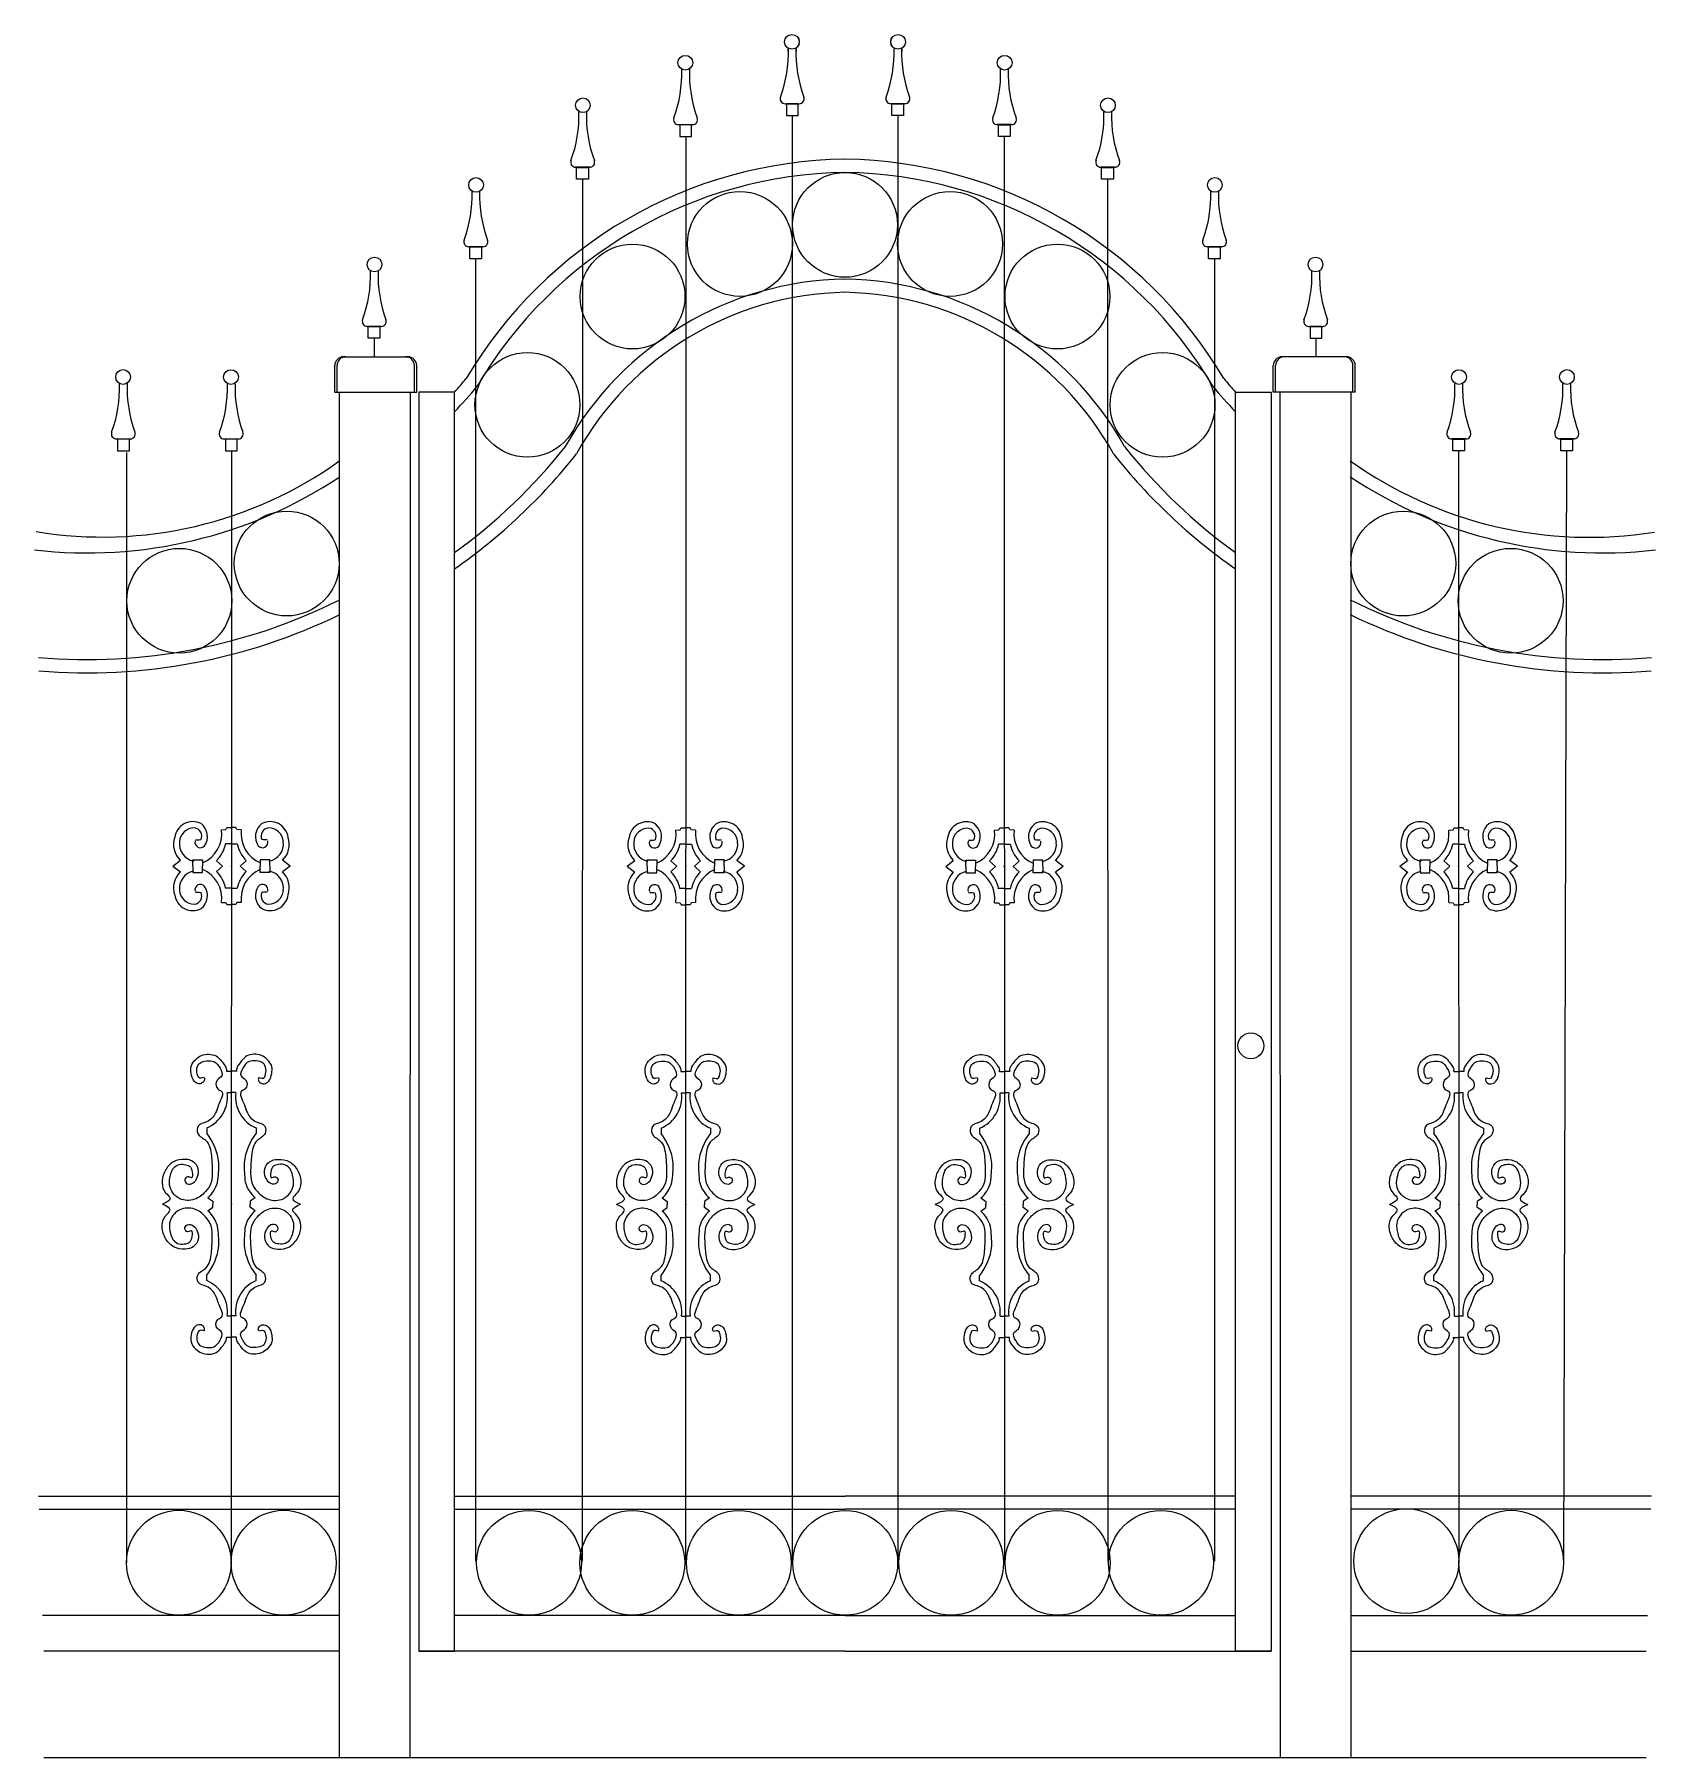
# Model space of a CAD drawing. Header units: millimetres. Extents: x -11 to 1891, y 0 to 2022.
import ezdxf

# ---------------------------------------------------------------- set-up
doc = ezdxf.new("R2010")
doc.units = ezdxf.units.MM
for name, color, linetype in [('ceco.net 112 a', 6, 'Continuous'), ('ceco.net 112 b', 5, 'Continuous'), ('ceco.net 112 c', 253, 'Continuous'), ('ceco.net 112 d', 190, 'Continuous'), ('ceco.net 112 e', 7, 'Continuous'), ('ceco.net 112 f', 1, 'Continuous')]:
    doc.layers.add(name, color=color, linetype=linetype)

msp = doc.modelspace()

# ---------------------------------------------------------------- linework, layer by layer
at = {"layer": 'ceco.net 112 a'}
for p, q in [((869.8, 1940.7), (886.4, 1940.7)), ((869.9, 1940.7), (886.4, 1940.7)), ((871.4, 1940.5), (871.4, 1926.7)), ((885.2, 1940.5), (871.4, 1940.5)), ((871.4, 1926.7), (885.2, 1926.7)), ((871.5, 1940.5), (871.5, 1926.7)), ((885.3, 1940.5), (871.5, 1940.5)), ((871.5, 1926.7), (885.3, 1926.7)), ((885.2, 1926.7), (885.2, 1940.5)), ((885.3, 1926.7), (885.3, 1940.5)), ((1010.4, 1940.7), (993.9, 1940.7)), ((1010.5, 1940.7), (993.9, 1940.7)), ((995, 1926.7), (995, 1940.5)), ((995, 1940.5), (1008.8, 1940.5)), ((1008.8, 1926.7), (995, 1926.7)), ((995.1, 1926.7), (995.1, 1940.5)), ((995.1, 1940.5), (1008.9, 1940.5)), ((1008.9, 1926.7), (995.1, 1926.7)), ((1008.8, 1940.5), (1008.8, 1926.7)), ((1008.9, 1940.5), (1008.9, 1926.7)), ((744.8, 1916.2), (761.4, 1916.2)), ((746.5, 1916), (746.5, 1902.2)), ((760.2, 1916), (746.5, 1916)), ((746.5, 1902.2), (760.2, 1902.2)), ((760.2, 1902.2), (760.2, 1916)), ((1135.5, 1916.2), (1118.9, 1916.2)), ((1120.1, 1902.2), (1120.1, 1916)), ((1120.1, 1916), (1133.9, 1916)), ((1133.9, 1902.2), (1120.1, 1902.2)), ((1133.9, 1916), (1133.9, 1902.2)), ((640.6, 1866.1), (624.1, 1866.1)), ((625.2, 1852.2), (625.2, 1865.9)), ((625.2, 1865.9), (639, 1865.9)), ((639, 1865.9), (639, 1852.2)), ((1256.7, 1866.1), (1240.2, 1866.1)), ((1241.3, 1852.2), (1241.3, 1865.9)), ((1241.3, 1865.9), (1255.1, 1865.9)), ((1255.1, 1865.9), (1255.1, 1852.2)), ((639, 1852.2), (625.2, 1852.2)), ((1255.1, 1852.2), (1241.3, 1852.2)), ((515.3, 1772.8), (498.7, 1772.8)), ((499.9, 1758.8), (499.9, 1772.6)), ((499.9, 1772.6), (513.6, 1772.6)), ((513.6, 1772.6), (513.6, 1758.8)), ((1382.1, 1772.8), (1365.5, 1772.8)), ((1366.7, 1758.8), (1366.7, 1772.6)), ((1366.7, 1772.6), (1380.4, 1772.6)), ((1380.4, 1772.6), (1380.4, 1758.8)), ((513.6, 1758.8), (499.9, 1758.8)), ((1380.4, 1758.8), (1366.7, 1758.8)), ((396.1, 1679.4), (379.6, 1679.3)), ((380.7, 1665.4), (380.7, 1679.2)), ((380.7, 1679.2), (394.5, 1679.2)), ((394.5, 1679.2), (394.5, 1665.4)), ((1484.2, 1679.4), (1500.7, 1679.3)), ((1485.8, 1679.2), (1485.8, 1665.4)), ((1499.6, 1679.2), (1485.8, 1679.2)), ((1499.6, 1665.4), (1499.6, 1679.2)), ((394.5, 1665.4), (380.7, 1665.4)), ((1485.8, 1665.4), (1499.6, 1665.4)), ((85.1, 1547.3), (101.6, 1547.3)), ((86.7, 1547.1), (86.7, 1533.4)), ((100.5, 1547.1), (86.7, 1547.1)), ((100.5, 1533.4), (100.5, 1547.1)), ((211.7, 1547.3), (228.2, 1547.3)), ((213.3, 1547.1), (213.3, 1533.3)), ((227.1, 1547.1), (213.3, 1547.1)), ((227.1, 1533.3), (227.1, 1547.1)), ((1668.6, 1547.3), (1652.1, 1547.3)), ((1653.2, 1533.3), (1653.2, 1547.1)), ((1653.2, 1547.1), (1667, 1547.1)), ((1667, 1547.1), (1667, 1533.3)), ((1795.3, 1547.3), (1778.7, 1547.3)), ((1779.9, 1533.4), (1779.9, 1547.1)), ((1779.9, 1547.1), (1793.6, 1547.1)), ((1793.6, 1547.1), (1793.6, 1533.4)), ((86.7, 1533.4), (100.5, 1533.4)), ((213.3, 1533.3), (227.1, 1533.3)), ((1667, 1533.3), (1653.2, 1533.3)), ((1793.6, 1533.4), (1779.9, 1533.4))]:
    msp.add_line(p, q, dxfattribs=at)
for centre in [(877.8, 2013.3), (877.9, 2013.3), (1002.4, 2013.3), (1002.5, 2013.3), (752.8, 1988.8), (1127.5, 1988.8), (632.6, 1938.8), (1248.7, 1938.8), (507.3, 1845.4), (1374.1, 1845.4), (388.1, 1752), (1492.2, 1752), (93.1, 1620), (219.7, 1619.9), (1660.6, 1619.9), (1787.3, 1620)]:
    msp.add_circle(centre, 8.63, dxfattribs=at)
for centre, radius, start, end in [((722.4, 2000.9), 151.3, 339.7255, 1.734), ((722.5, 2000.9), 151.3, 339.7255, 1.734), ((1033.8, 2000.9), 151.3, 178.247, 200.2555), ((1033.9, 2000.9), 151.3, 178.247, 200.2555), ((846.5, 2000.9), 151.3, 339.7445, 1.753), ((846.5, 2000.9), 151.3, 339.7445, 1.753), ((1157.8, 2000.9), 151.3, 178.266, 200.2745), ((1157.9, 2000.9), 151.3, 178.266, 200.2745), ((597.4, 1976.4), 151.3, 339.7255, 1.734), ((908.8, 1976.4), 151.3, 178.247, 200.2555), ((971.5, 1976.4), 151.3, 339.7445, 1.753), ((1282.9, 1976.4), 151.3, 178.266, 200.2745), ((869.8, 1946.5), 5.83, 159.7255, 269.9905), ((869.9, 1946.5), 5.83, 159.7255, 269.9905), ((886.4, 1946.5), 5.83, 269.9905, 20.2555), ((886.4, 1946.5), 5.83, 269.9905, 20.2555), ((993.9, 1946.5), 5.83, 159.7445, 270.0095), ((993.9, 1946.5), 5.83, 159.7445, 270.0095), ((1010.4, 1946.5), 5.83, 270.0095, 20.2745), ((1010.5, 1946.5), 5.83, 270.0095, 20.2745), ((476.7, 1926.4), 151.3, 339.7445, 1.753), ((788, 1926.4), 151.3, 178.266, 200.2745), ((744.8, 1922), 5.83, 159.7255, 269.9905), ((761.4, 1922), 5.83, 269.9905, 20.2555), ((1118.9, 1922), 5.83, 159.7445, 270.0095), ((1135.5, 1922), 5.83, 270.0095, 20.2745), ((1092.7, 1926.4), 151.3, 339.7445, 1.753), ((1404.1, 1926.4), 151.3, 178.266, 200.2745), ((624.1, 1872), 5.83, 159.7445, 270.0095), ((640.6, 1872), 5.83, 270.0095, 20.2745), ((1240.2, 1872), 5.83, 159.7445, 270.0095), ((1256.7, 1872), 5.83, 270.0095, 20.2745), ((351.3, 1833), 151.3, 339.7445, 1.753), ((662.7, 1833.1), 151.3, 178.266, 200.2745), ((1218.1, 1833), 151.3, 339.7445, 1.753), ((1529.5, 1833.1), 151.3, 178.266, 200.2745), ((498.7, 1778.6), 5.83, 159.7445, 270.0095), ((515.3, 1778.6), 5.83, 270.0095, 20.2745), ((1365.5, 1778.6), 5.83, 159.7445, 270.0095), ((1382.1, 1778.6), 5.83, 270.0095, 20.2745), ((232.1, 1739.6), 151.3, 339.7445, 1.753), ((543.5, 1739.6), 151.3, 178.266, 200.2745), ((1336.8, 1739.6), 151.3, 339.7255, 1.734), ((1648.2, 1739.6), 151.3, 178.247, 200.2555), ((379.6, 1685.2), 5.83, 159.7445, 270.0095), ((396.1, 1685.2), 5.83, 270.0095, 20.2745), ((1484.2, 1685.2), 5.83, 159.7255, 269.9905), ((1500.7, 1685.2), 5.83, 269.9905, 20.2555), ((-62.3, 1607.6), 151.3, 339.7255, 1.734), ((249, 1607.6), 151.3, 178.247, 200.2555), ((64.3, 1607.6), 151.3, 339.7255, 1.734), ((375.7, 1607.5), 151.3, 178.247, 200.2555), ((1504.6, 1607.5), 151.3, 339.7445, 1.753), ((1816, 1607.6), 151.3, 178.266, 200.2745), ((1631.3, 1607.6), 151.3, 339.7445, 1.753), ((1942.7, 1607.6), 151.3, 178.266, 200.2745), ((85.1, 1553.2), 5.83, 159.7255, 269.9905), ((101.6, 1553.2), 5.83, 269.9905, 20.2555), ((211.7, 1553.1), 5.83, 159.7255, 269.9905), ((228.2, 1553.1), 5.83, 269.9905, 20.2555), ((1652.1, 1553.1), 5.83, 159.7445, 270.0095), ((1668.6, 1553.1), 5.83, 270.0095, 20.2745), ((1778.7, 1553.2), 5.83, 159.7445, 270.0095), ((1795.3, 1553.2), 5.83, 270.0095, 20.2745)]:
    msp.add_arc(centre, radius, start, end, dxfattribs=at)
at = {"layer": 'ceco.net 112 b', "linetype": 'Continuous'}
for p, q in [((178.2, 1076.7), (182.4, 1076.7)), ((182.4, 1076.7), (184.6, 1077.1)), ((208.6, 1088.7), (213.7, 1089)), ((220.2, 1072.2), (213.4, 1072.2)), ((213.7, 1089), (214.8, 1091.2)), ((214.8, 1091.2), (220.2, 1091.2)), ((225.5, 1091.2), (220.2, 1091.2)), ((220.2, 1072.2), (226.9, 1072.2)), ((226.7, 1089), (225.5, 1091.2)), ((231.7, 1088.7), (226.7, 1089)), ((257.9, 1076.7), (255.8, 1077.1)), ((262.2, 1076.7), (257.9, 1076.7)), ((711.3, 1076.4), (715.5, 1076.4)), ((715.5, 1076.4), (717.6, 1076.8)), ((741.7, 1088.4), (746.8, 1088.6)), ((753.3, 1071.9), (746.5, 1071.9)), ((746.8, 1088.6), (747.9, 1090.9)), ((747.9, 1090.9), (753.3, 1090.9)), ((758.6, 1090.9), (753.3, 1090.9)), ((753.3, 1071.9), (760, 1071.9)), ((759.8, 1088.6), (758.6, 1090.9)), ((764.8, 1088.4), (759.8, 1088.6)), ((791, 1076.4), (788.9, 1076.8)), ((795.3, 1076.4), (791, 1076.4)), ((1085.1, 1076.4), (1089.4, 1076.4)), ((1089.4, 1076.4), (1091.5, 1076.7)), ((1115.6, 1088.3), (1120.7, 1088.6)), ((1127.1, 1071.8), (1120.4, 1071.8)), ((1120.7, 1088.6), (1121.8, 1090.8)), ((1121.8, 1090.8), (1127.1, 1090.8)), ((1132.5, 1090.8), (1127.1, 1090.8)), ((1127.1, 1071.8), (1133.9, 1071.8)), ((1133.6, 1088.6), (1132.5, 1090.8)), ((1138.7, 1088.3), (1133.6, 1088.6)), ((1164.9, 1076.4), (1162.8, 1076.7)), ((1169.1, 1076.4), (1164.9, 1076.4)), ((1618.2, 1076.5), (1622.4, 1076.5)), ((1622.4, 1076.5), (1624.6, 1076.8)), ((1648.6, 1088.4), (1653.7, 1088.7)), ((1660.2, 1071.9), (1653.5, 1071.9)), ((1653.7, 1088.7), (1654.8, 1090.9)), ((1654.8, 1090.9), (1660.2, 1090.9)), ((1665.5, 1090.9), (1660.2, 1090.9)), ((1660.2, 1071.9), (1666.9, 1071.9)), ((1666.7, 1088.7), (1665.5, 1090.9)), ((1671.7, 1088.4), (1666.7, 1088.7)), ((1697.9, 1076.5), (1695.8, 1076.8)), ((1702.2, 1076.5), (1697.9, 1076.5)), ((151.3, 1046.1), (160.3, 1053)), ((175.1, 1046.3), (175.1, 1053.6)), ((175.1, 1053.6), (186.2, 1053.6)), ((186.2, 1053.6), (186.2, 1046.1)), ((202.8, 1052.4), (209.8, 1046.1)), ((237.6, 1052.4), (230.5, 1046.1)), ((265.3, 1053.6), (254.1, 1053.6)), ((254.1, 1053.6), (254.1, 1046.1)), ((265.3, 1046.3), (265.3, 1053.6)), ((289, 1046.1), (280.1, 1053)), ((684.4, 1045.8), (693.4, 1052.7)), ((708.2, 1046), (708.2, 1053.3)), ((708.2, 1053.3), (719.3, 1053.3)), ((719.3, 1053.3), (719.3, 1045.8)), ((735.9, 1052.1), (742.9, 1045.8)), ((770.6, 1052.1), (763.6, 1045.8)), ((798.4, 1053.3), (787.2, 1053.3)), ((787.2, 1053.3), (787.2, 1045.8)), ((798.4, 1046), (798.4, 1053.3)), ((822.1, 1045.8), (813.2, 1052.7)), ((1058.3, 1045.7), (1067.2, 1052.6)), ((1082.1, 1045.9), (1082.1, 1053.2)), ((1082.1, 1053.2), (1093.2, 1053.2)), ((1093.2, 1053.2), (1093.2, 1045.7)), ((1109.8, 1052), (1116.8, 1045.7)), ((1144.5, 1052), (1137.5, 1045.7)), ((1172.2, 1053.2), (1161.1, 1053.2)), ((1161.1, 1053.2), (1161.1, 1045.7)), ((1172.2, 1045.9), (1172.2, 1053.2)), ((1196, 1045.7), (1187, 1052.6)), ((1591.3, 1045.8), (1600.3, 1052.7)), ((1615.1, 1046), (1615.1, 1053.3)), ((1615.1, 1053.3), (1626.2, 1053.3)), ((1626.2, 1053.3), (1626.2, 1045.8)), ((1642.8, 1052.1), (1649.9, 1045.8)), ((1677.6, 1052.1), (1670.5, 1045.8)), ((1705.3, 1053.3), (1694.2, 1053.3)), ((1694.2, 1053.3), (1694.2, 1045.8)), ((1705.3, 1046), (1705.3, 1053.3)), ((1729.1, 1045.8), (1720.1, 1052.7)), ((151.3, 1046.1), (160.3, 1039.2)), ((175.1, 1045.9), (175.1, 1038.6)), ((175.1, 1038.6), (186.2, 1038.6)), ((186.2, 1038.6), (186.2, 1046.1)), ((202.8, 1039.8), (209.8, 1046.1)), ((237.6, 1039.8), (230.5, 1046.1)), ((254.1, 1038.6), (254.1, 1046.1)), ((265.3, 1038.6), (254.1, 1038.6)), ((265.3, 1045.9), (265.3, 1038.6)), ((289, 1046.1), (280.1, 1039.2)), ((684.4, 1045.8), (693.4, 1038.9)), ((708.2, 1045.6), (708.2, 1038.3)), ((708.2, 1038.3), (719.3, 1038.3)), ((719.3, 1038.3), (719.3, 1045.8)), ((735.9, 1039.5), (742.9, 1045.8)), ((770.6, 1039.5), (763.6, 1045.8)), ((787.2, 1038.3), (787.2, 1045.8)), ((798.4, 1038.3), (787.2, 1038.3)), ((798.4, 1045.6), (798.4, 1038.3)), ((822.1, 1045.8), (813.2, 1038.9)), ((1058.3, 1045.7), (1067.2, 1038.8)), ((1082.1, 1045.5), (1082.1, 1038.2)), ((1082.1, 1038.2), (1093.2, 1038.2)), ((1093.2, 1038.2), (1093.2, 1045.7)), ((1109.8, 1039.4), (1116.8, 1045.7)), ((1144.5, 1039.4), (1137.5, 1045.7)), ((1161.1, 1038.2), (1161.1, 1045.7)), ((1172.2, 1038.2), (1161.1, 1038.2)), ((1172.2, 1045.5), (1172.2, 1038.2)), ((1196, 1045.7), (1187, 1038.8)), ((1591.3, 1045.8), (1600.3, 1038.9)), ((1615.1, 1045.6), (1615.1, 1038.3)), ((1615.1, 1038.3), (1626.2, 1038.3)), ((1626.2, 1038.3), (1626.2, 1045.8)), ((1642.8, 1039.5), (1649.9, 1045.8)), ((1677.6, 1039.5), (1670.5, 1045.8)), ((1694.2, 1038.3), (1694.2, 1045.8)), ((1705.3, 1038.3), (1694.2, 1038.3)), ((1705.3, 1045.6), (1705.3, 1038.3)), ((1729.1, 1045.8), (1720.1, 1038.9)), ((178.2, 1015.4), (182.4, 1015.4)), ((182.4, 1015.4), (184.6, 1015.1)), ((220.2, 1020), (213.4, 1020)), ((220.2, 1020), (226.9, 1020)), ((257.9, 1015.4), (255.8, 1015.1)), ((262.2, 1015.4), (257.9, 1015.4)), ((711.3, 1015.1), (715.5, 1015.1)), ((715.5, 1015.1), (717.6, 1014.8)), ((753.3, 1019.7), (746.5, 1019.7)), ((753.3, 1019.7), (760, 1019.7)), ((791, 1015.1), (788.9, 1014.8)), ((795.3, 1015.1), (791, 1015.1)), ((1085.1, 1015.1), (1089.4, 1015.1)), ((1089.4, 1015.1), (1091.5, 1014.7)), ((1127.1, 1019.6), (1120.4, 1019.6)), ((1127.1, 1019.6), (1133.9, 1019.6)), ((1164.9, 1015.1), (1162.8, 1014.7)), ((1169.1, 1015.1), (1164.9, 1015.1)), ((1618.2, 1015.2), (1622.4, 1015.2)), ((1622.4, 1015.2), (1624.6, 1014.8)), ((1660.2, 1019.7), (1653.5, 1019.7)), ((1660.2, 1019.7), (1666.9, 1019.7)), ((1697.9, 1015.2), (1695.8, 1014.8)), ((1702.2, 1015.2), (1697.9, 1015.2)), ((208.6, 1003.5), (213.7, 1003.2)), ((213.7, 1003.2), (214.8, 1001)), ((214.8, 1001), (220.2, 1001)), ((225.5, 1001), (220.2, 1001)), ((226.7, 1003.2), (225.5, 1001)), ((231.7, 1003.5), (226.7, 1003.2)), ((741.7, 1003.2), (746.8, 1002.9)), ((746.8, 1002.9), (747.9, 1000.7)), ((747.9, 1000.7), (753.3, 1000.7)), ((758.6, 1000.7), (753.3, 1000.7)), ((759.8, 1002.9), (758.6, 1000.7)), ((764.8, 1003.2), (759.8, 1002.9)), ((1115.6, 1003.1), (1120.7, 1002.8)), ((1120.7, 1002.8), (1121.8, 1000.6)), ((1121.8, 1000.6), (1127.1, 1000.6)), ((1132.5, 1000.6), (1127.1, 1000.6)), ((1133.6, 1002.8), (1132.5, 1000.6)), ((1138.7, 1003.1), (1133.6, 1002.8)), ((1648.6, 1003.2), (1653.7, 1002.9)), ((1653.7, 1002.9), (1654.8, 1000.7)), ((1654.8, 1000.7), (1660.2, 1000.7)), ((1665.5, 1000.7), (1660.2, 1000.7)), ((1666.7, 1002.9), (1665.5, 1000.7)), ((1671.7, 1003.2), (1666.7, 1002.9)), ((214.4, 805.3), (220.3, 805.3)), ((226.1, 805.3), (220.3, 805.3)), ((747.4, 805), (753.3, 805)), ((759.2, 805), (753.3, 805)), ((1121.3, 804.9), (1127.2, 804.9)), ((1133.1, 804.9), (1127.2, 804.9)), ((1654.4, 805), (1660.3, 805)), ((1666.1, 805), (1660.3, 805)), ((215.2, 780.2), (220.3, 780.2)), ((225.3, 780.2), (220.3, 780.2)), ((748.3, 779.9), (753.3, 779.9)), ((758.4, 779.9), (753.3, 779.9)), ((1122.1, 779.8), (1127.2, 779.8)), ((1132.3, 779.8), (1127.2, 779.8)), ((1655.2, 779.9), (1660.3, 779.9)), ((1665.3, 779.9), (1660.3, 779.9)), ((191.2, 738.8), (191.2, 732.5)), ((249.3, 738.8), (249.3, 732.5)), ((724.3, 738.5), (724.3, 732.2)), ((782.4, 738.5), (782.4, 732.2)), ((1098.1, 738.4), (1098.1, 732.2)), ((1156.3, 738.4), (1156.3, 732.2)), ((1631.2, 738.5), (1631.2, 732.3)), ((1689.3, 738.5), (1689.3, 732.3)), ((192.4, 656.9), (198.4, 652.8)), ((198.4, 652.8), (198.4, 649.3)), ((198.4, 645.8), (198.4, 649.3)), ((248.1, 656.9), (242.1, 652.8)), ((242.1, 652.8), (242.1, 649.3)), ((242.1, 645.8), (242.1, 649.3)), ((725.5, 656.6), (731.5, 652.5)), ((731.5, 652.5), (731.5, 649)), ((731.5, 645.5), (731.5, 649)), ((781.1, 656.6), (775.2, 652.5)), ((775.2, 652.5), (775.2, 649)), ((775.2, 645.5), (775.2, 649)), ((1099.4, 656.6), (1105.3, 652.4)), ((1105.3, 652.4), (1105.3, 648.9)), ((1105.3, 645.4), (1105.3, 648.9)), ((1155, 656.6), (1149.1, 652.4)), ((1149.1, 652.4), (1149.1, 648.9)), ((1149.1, 645.4), (1149.1, 648.9)), ((1632.5, 656.7), (1638.4, 652.5)), ((1638.4, 652.5), (1638.4, 649)), ((1638.4, 645.5), (1638.4, 649)), ((1688.1, 656.7), (1682.1, 652.5)), ((1682.1, 652.5), (1682.1, 649)), ((1682.1, 645.5), (1682.1, 649)), ((192.4, 641.6), (198.4, 645.8)), ((248.1, 641.6), (242.1, 645.8)), ((725.5, 641.3), (731.5, 645.5)), ((781.1, 641.3), (775.2, 645.5)), ((1099.4, 641.2), (1105.3, 645.4)), ((1155, 641.2), (1149.1, 645.4)), ((1632.5, 641.4), (1638.4, 645.5)), ((1688.1, 641.4), (1682.1, 645.5)), ((191.2, 559.7), (191.2, 566)), ((249.3, 559.7), (249.3, 566)), ((724.3, 559.4), (724.3, 565.7)), ((782.4, 559.4), (782.4, 565.7)), ((1098.1, 559.4), (1098.1, 565.6)), ((1156.3, 559.4), (1156.3, 565.6)), ((1631.2, 559.5), (1631.2, 565.7)), ((1689.3, 559.5), (1689.3, 565.7)), ((215.2, 518.3), (220.3, 518.3)), ((225.3, 518.3), (220.3, 518.3)), ((748.3, 518), (753.3, 518)), ((758.4, 518), (753.3, 518)), ((1122.1, 518), (1127.2, 518)), ((1132.3, 518), (1127.2, 518)), ((1655.2, 518.1), (1660.3, 518.1)), ((1665.3, 518.1), (1660.3, 518.1)), ((214.4, 493.3), (220.3, 493.3)), ((226.1, 493.3), (220.3, 493.3)), ((747.4, 493), (753.3, 493)), ((759.2, 493), (753.3, 493)), ((1121.3, 492.9), (1127.2, 492.9)), ((1133.1, 492.9), (1127.2, 492.9)), ((1654.4, 493), (1660.3, 493)), ((1666.1, 493), (1660.3, 493))]:
    msp.add_line(p, q, dxfattribs=at)
for centre, radius, start, end in [((174.9, 1076.9), 21.4, 62.8497, 172.5134), ((172.6, 1080.7), 19.4, 326.0897, 51.5976), ((267.8, 1080.7), 19.4, 128.4024, 213.9103), ((265.5, 1076.9), 21.4, 7.4866, 117.1503), ((708, 1076.6), 21.4, 62.8497, 172.5134), ((705.6, 1080.4), 19.4, 326.0897, 51.5976), ((800.9, 1080.4), 19.4, 128.4024, 213.9103), ((798.6, 1076.6), 21.4, 7.4866, 117.1503), ((1081.8, 1076.6), 21.4, 62.8497, 172.5134), ((1079.5, 1080.4), 19.4, 326.0897, 51.5976), ((1174.8, 1080.4), 19.4, 128.4024, 213.9103), ((1172.4, 1076.6), 21.4, 7.4866, 117.1503), ((1614.9, 1076.7), 21.4, 62.8497, 172.5134), ((1612.6, 1080.5), 19.4, 326.0897, 51.5976), ((1707.8, 1080.5), 19.4, 128.4024, 213.9103), ((1705.5, 1076.7), 21.4, 7.4866, 117.1503), ((177.4, 1071.4), 25.2, 160.7629, 227.0685), ((179.8, 1072.3), 20.7, 173.5254, 258.4159), ((176.8, 1073.3), 17.6, 89.7738, 175.6941), ((175.7, 1081.2), 9.76, 335.49, 83.2558), ((183.8, 1074), 6.4, 164.6141, 320.4505), ((171.5, 1084.2), 37.4, 293.1632, 6.8587), ((175.7, 1079.7), 38.4, 314.7689, 348.7874), ((264.6, 1079.7), 38.4, 191.2126, 225.2311), ((268.9, 1084.2), 37.4, 173.1413, 246.8368), ((256.6, 1074), 6.4, 219.5495, 15.3859), ((264.7, 1081.2), 9.76, 96.7442, 204.51), ((263.6, 1073.3), 17.6, 4.3059, 90.2262), ((260.5, 1072.3), 20.7, 281.5841, 6.4746), ((262.9, 1071.4), 25.2, 312.9315, 19.2371), ((710.5, 1071.1), 25.2, 160.7629, 227.0685), ((712.9, 1072), 20.7, 173.5254, 258.4159), ((709.8, 1073), 17.6, 89.7738, 175.6941), ((708.8, 1080.9), 9.76, 335.49, 83.2558), ((716.8, 1073.7), 6.4, 164.6141, 320.4505), ((704.6, 1083.9), 37.4, 293.1632, 6.8587), ((708.8, 1079.4), 38.4, 314.7689, 348.7874), ((797.7, 1079.4), 38.4, 191.2126, 225.2311), ((802, 1083.9), 37.4, 173.1413, 246.8368), ((789.7, 1073.7), 6.4, 219.5495, 15.3859), ((797.8, 1080.9), 9.76, 96.7442, 204.51), ((796.7, 1073), 17.6, 4.3059, 90.2262), ((793.6, 1072), 20.7, 281.5841, 6.4746), ((796, 1071.1), 25.2, 312.9315, 19.2371), ((1084.4, 1071.1), 25.2, 160.7629, 227.0685), ((1086.8, 1071.9), 20.7, 173.5254, 258.4159), ((1083.7, 1072.9), 17.6, 89.7738, 175.6941), ((1082.6, 1080.8), 9.76, 335.49, 83.2558), ((1090.7, 1073.6), 6.4, 164.6141, 320.4505), ((1078.5, 1083.8), 37.4, 293.1632, 6.8587), ((1082.7, 1079.3), 38.4, 314.7689, 348.7874), ((1171.6, 1079.3), 38.4, 191.2126, 225.2311), ((1175.8, 1083.8), 37.4, 173.1413, 246.8368), ((1163.6, 1073.6), 6.4, 219.5495, 15.3859), ((1171.6, 1080.8), 9.76, 96.7442, 204.51), ((1170.6, 1072.9), 17.6, 4.3059, 90.2262), ((1167.5, 1071.9), 20.7, 281.5841, 6.4746), ((1169.9, 1071.1), 25.2, 312.9315, 19.2371), ((1617.4, 1071.2), 25.2, 160.7629, 227.0685), ((1619.8, 1072), 20.7, 173.5254, 258.4159), ((1616.8, 1073), 17.6, 89.7738, 175.6941), ((1615.7, 1080.9), 9.76, 335.49, 83.2558), ((1623.8, 1073.7), 6.4, 164.6141, 320.4505), ((1611.5, 1083.9), 37.4, 293.1632, 6.8587), ((1615.7, 1079.4), 38.4, 314.7689, 348.7874), ((1704.6, 1079.4), 38.4, 191.2126, 225.2311), ((1708.9, 1083.9), 37.4, 173.1413, 246.8368), ((1696.6, 1073.7), 6.4, 219.5495, 15.3859), ((1704.7, 1080.9), 9.76, 96.7442, 204.51), ((1703.6, 1073), 17.6, 4.3059, 90.2262), ((1700.5, 1072), 20.7, 281.5841, 6.4746), ((1702.9, 1071.2), 25.2, 312.9315, 19.2371), ((177.4, 1020.7), 25.2, 132.9315, 199.2371), ((179.8, 1019.9), 20.7, 101.5841, 186.4746), ((171.5, 1008), 37.4, 353.1413, 66.8368), ((175.7, 1012.5), 38.4, 11.2126, 45.2311), ((264.6, 1012.5), 38.4, 134.7689, 168.7874), ((268.9, 1008), 37.4, 113.1632, 186.8587), ((260.5, 1019.9), 20.7, 353.5254, 78.4159), ((262.9, 1020.7), 25.2, 340.7629, 47.0685), ((710.5, 1020.4), 25.2, 132.9315, 199.2371), ((712.9, 1019.6), 20.7, 101.5841, 186.4746), ((704.6, 1007.7), 37.4, 353.1413, 66.8368), ((708.8, 1012.2), 38.4, 11.2126, 45.2311), ((797.7, 1012.2), 38.4, 134.7689, 168.7874), ((802, 1007.7), 37.4, 113.1632, 186.8587), ((793.6, 1019.6), 20.7, 353.5254, 78.4159), ((796, 1020.4), 25.2, 340.7629, 47.0685), ((1084.4, 1020.4), 25.2, 132.9315, 199.2371), ((1086.8, 1019.5), 20.7, 101.5841, 186.4746), ((1078.5, 1007.6), 37.4, 353.1413, 66.8368), ((1082.7, 1012.1), 38.4, 11.2126, 45.2311), ((1171.6, 1012.1), 38.4, 134.7689, 168.7874), ((1175.8, 1007.6), 37.4, 113.1632, 186.8587), ((1167.5, 1019.5), 20.7, 353.5254, 78.4159), ((1169.9, 1020.4), 25.2, 340.7629, 47.0685), ((1617.4, 1020.5), 25.2, 132.9315, 199.2371), ((1619.8, 1019.6), 20.7, 101.5841, 186.4746), ((1611.5, 1007.7), 37.4, 353.1413, 66.8368), ((1615.7, 1012.2), 38.4, 11.2126, 45.2311), ((1704.6, 1012.2), 38.4, 134.7689, 168.7874), ((1708.9, 1007.7), 37.4, 113.1632, 186.8587), ((1700.5, 1019.6), 20.7, 353.5254, 78.4159), ((1702.9, 1020.5), 25.2, 340.7629, 47.0685), ((174.9, 1015.2), 21.4, 187.4866, 297.1503), ((176.8, 1018.9), 17.6, 184.3059, 270.2262), ((175.7, 1011), 9.76, 276.7442, 24.51), ((183.8, 1018.2), 6.4, 39.5495, 195.3859), ((172.6, 1011.4), 19.4, 308.4024, 33.9103), ((267.8, 1011.4), 19.4, 146.0897, 231.5976), ((256.6, 1018.2), 6.4, 344.6141, 140.4505), ((264.7, 1011), 9.76, 155.49, 263.2558), ((265.5, 1015.2), 21.4, 242.8497, 352.5134), ((263.6, 1018.9), 17.6, 269.7738, 355.6941), ((708, 1014.9), 21.4, 187.4866, 297.1503), ((709.8, 1018.6), 17.6, 184.3059, 270.2262), ((708.8, 1010.7), 9.76, 276.7442, 24.51), ((716.8, 1017.9), 6.4, 39.5495, 195.3859), ((705.6, 1011.1), 19.4, 308.4024, 33.9103), ((800.9, 1011.1), 19.4, 146.0897, 231.5976), ((789.7, 1017.9), 6.4, 344.6141, 140.4505), ((797.8, 1010.7), 9.76, 155.49, 263.2558), ((798.6, 1014.9), 21.4, 242.8497, 352.5134), ((796.7, 1018.6), 17.6, 269.7738, 355.6941), ((1081.8, 1014.9), 21.4, 187.4866, 297.1503), ((1083.7, 1018.5), 17.6, 184.3059, 270.2262), ((1082.6, 1010.6), 9.76, 276.7442, 24.51), ((1090.7, 1017.8), 6.4, 39.5495, 195.3859), ((1079.5, 1011.1), 19.4, 308.4024, 33.9103), ((1174.8, 1011.1), 19.4, 146.0897, 231.5976), ((1163.6, 1017.8), 6.4, 344.6141, 140.4505), ((1171.6, 1010.6), 9.76, 155.49, 263.2558), ((1172.4, 1014.9), 21.4, 242.8497, 352.5134), ((1170.6, 1018.5), 17.6, 269.7738, 355.6941), ((1614.9, 1015), 21.4, 187.4866, 297.1503), ((1616.8, 1018.6), 17.6, 184.3059, 270.2262), ((1615.7, 1010.7), 9.76, 276.7442, 24.51), ((1623.8, 1017.9), 6.4, 39.5495, 195.3859), ((1612.6, 1011.2), 19.4, 308.4024, 33.9103), ((1707.8, 1011.2), 19.4, 146.0897, 231.5976), ((1696.6, 1017.9), 6.4, 344.6141, 140.4505), ((1704.7, 1010.7), 9.76, 155.49, 263.2558), ((1705.5, 1015), 21.4, 242.8497, 352.5134), ((1703.6, 1018.6), 17.6, 269.7738, 355.6941), ((175.7, 775.4), 39.8, 292.9344, 6.8803), ((264.8, 775.4), 39.8, 173.1197, 247.0656), ((708.8, 775.1), 39.8, 292.9344, 6.8803), ((797.9, 775.1), 39.8, 173.1197, 247.0656), ((1082.6, 775.1), 39.8, 292.9344, 6.8803), ((1171.8, 775.1), 39.8, 173.1197, 247.0656), ((1615.7, 775.2), 39.8, 292.9344, 6.8803), ((1704.8, 775.2), 39.8, 173.1197, 247.0656), ((139.9, 691.3), 65.8, 5.8815, 38.7997), ((300.6, 691.3), 65.8, 141.2003, 174.1185), ((673, 691), 65.8, 5.8815, 38.7997), ((833.7, 691), 65.8, 141.2003, 174.1185), ((1046.9, 690.9), 65.8, 5.8815, 38.7997), ((1207.5, 690.9), 65.8, 141.2003, 174.1185), ((1579.9, 691), 65.8, 5.8815, 38.7997), ((1740.6, 691), 65.8, 141.2003, 174.1185), ((55.5, 695.3), 149.9, 352.1964, 1.067), ((385, 695.3), 149.9, 178.933, 187.8036), ((588.6, 695), 149.9, 352.1964, 1.067), ((918.1, 695), 149.9, 178.933, 187.8036), ((962.4, 694.9), 149.9, 352.1964, 1.067), ((1292, 694.9), 149.9, 178.933, 187.8036), ((1495.5, 695), 149.9, 352.1964, 1.067), ((1825, 695), 149.9, 178.933, 187.8036), ((168.9, 684.8), 36.4, 310.1909, 344.3064), ((271.6, 684.8), 36.4, 195.6936, 229.8091), ((702, 684.5), 36.4, 310.1909, 344.3064), ((804.7, 684.5), 36.4, 195.6936, 229.8091), ((1075.9, 684.4), 36.4, 310.1909, 344.3064), ((1178.5, 684.4), 36.4, 195.6936, 229.8091), ((1608.9, 684.5), 36.4, 310.1909, 344.3064), ((1711.6, 684.5), 36.4, 195.6936, 229.8091), ((168.9, 613.8), 36.4, 15.6936, 49.8091), ((271.6, 613.8), 36.4, 130.1909, 164.3064), ((702, 613.5), 36.4, 15.6936, 49.8091), ((804.7, 613.5), 36.4, 130.1909, 164.3064), ((1075.9, 613.4), 36.4, 15.6936, 49.8091), ((1178.5, 613.4), 36.4, 130.1909, 164.3064), ((1608.9, 613.5), 36.4, 15.6936, 49.8091), ((1711.6, 613.5), 36.4, 130.1909, 164.3064), ((55.5, 603.3), 149.9, 358.933, 7.8036), ((385, 603.3), 149.9, 172.1964, 181.067), ((588.6, 603), 149.9, 358.933, 7.8036), ((918.1, 603), 149.9, 172.1964, 181.067), ((962.4, 602.9), 149.9, 358.933, 7.8036), ((1292, 602.9), 149.9, 172.1964, 181.067), ((1495.5, 603), 149.9, 358.933, 7.8036), ((1825, 603), 149.9, 172.1964, 181.067), ((139.9, 607.2), 65.8, 321.2003, 354.1185), ((300.6, 607.2), 65.8, 185.8815, 218.7997), ((673, 606.9), 65.8, 321.2003, 354.1185), ((833.7, 606.9), 65.8, 185.8815, 218.7997), ((1046.9, 606.9), 65.8, 321.2003, 354.1185), ((1207.5, 606.9), 65.8, 185.8815, 218.7997), ((1579.9, 607), 65.8, 321.2003, 354.1185), ((1740.6, 607), 65.8, 185.8815, 218.7997), ((175.7, 523.1), 39.8, 353.1197, 67.0656), ((264.8, 523.1), 39.8, 112.9344, 186.8803), ((708.8, 522.8), 39.8, 353.1197, 67.0656), ((797.9, 522.8), 39.8, 112.9344, 186.8803), ((1082.6, 522.7), 39.8, 353.1197, 67.0656), ((1171.8, 522.7), 39.8, 112.9344, 186.8803), ((1615.7, 522.8), 39.8, 353.1197, 67.0656), ((1704.8, 522.8), 39.8, 112.9344, 186.8803)]:
    msp.add_arc(centre, radius, start, end, dxfattribs=at)
for points, knots in [([(188.2, 798), (185.7, 797.3), (182.2, 796.3), (180, 802.1), (178.8, 807.9), (182.7, 816.2), (191.2, 817.6), (200.9, 817.6), (206.8, 810), (211.6, 799.3), (201.3, 795.7), (201.4, 784.5), (213.4, 781.3), (204.7, 767.2), (202, 754.9), (193.3, 744.9), (179.7, 743.4), (179.5, 729.7), (193.9, 724.4), (197, 706.6), (197.8, 690.3), (198, 675), (189.6, 662.7), (177.2, 653.1), (161, 653.4), (151, 661.8), (146.5, 672.1), (148.2, 682.1), (150.7, 690.7), (156.9, 696.3), (164.3, 696.4), (172, 694.3), (174.3, 688.2), (175.1, 678.2), (168.5, 683), (164.2, 677.7), (168.6, 671.7), (176.5, 673.9), (180.9, 681.2), (182.5, 690.9), (176.2, 700.3), (164.6, 702.8), (151.3, 700.5), (141.2, 689), (137.6, 674.9), (140.9, 663.5), (152.1, 655), (143.9, 651.4), (139.2, 649.4)], [0, 0, 0, 0, 6.352475, 8.718355, 16.898192, 24.470036, 32.9539, 41.103904, 51.832548, 61.242256, 68.244352, 78.829386, 83.730373, 100.258769, 110.412625, 125.379058, 136.427039, 144.896535, 157.242776, 176.436091, 193.043079, 208.072433, 220.546847, 236.268236, 253.578122, 264.102575, 274.059576, 285.743214, 293.669024, 300.67112, 308.821124, 315.181821, 322.596428, 329.334049, 334.042444, 338.788876, 344.172461, 351.30903, 359.141866, 369.072175, 379.245661, 389.181898, 403.234551, 417.709698, 432.591765, 444.644291, 453.183948, 464.54734, 464.54734, 464.54734, 464.54734]), ([(188.3, 797.9), (188.5, 797.3), (189.1, 795.4), (187.2, 791.6), (181.6, 789.7), (175, 794.1), (172.8, 802.1), (172.1, 811.7), (177.6, 819.2), (185.1, 824.5), (193.7, 825.8), (202.6, 824.1), (208.1, 818.1), (212.1, 812.7), (214.5, 808.7), (214.3, 805.8), (214.3, 805.2)], [0, 0, 0, 0, 0.039263, 0.118869, 0.233394, 0.36147, 0.559517, 0.727754, 0.934714, 1.099475, 1.283308, 1.459779, 1.632798, 1.771229, 1.880867, 1.920937, 1.920937, 1.920937, 1.920937]), ([(252.2, 797.9), (252, 797.3), (251.4, 795.4), (253.3, 791.6), (258.9, 789.7), (265.5, 794.1), (267.7, 802.1), (268.4, 811.7), (262.9, 819.2), (255.4, 824.5), (246.8, 825.8), (237.9, 824.1), (232.4, 818.1), (228.4, 812.7), (226, 808.7), (226.3, 805.8), (226.2, 805.2)], [0, 0, 0, 0, 0.039263, 0.118869, 0.233394, 0.36147, 0.559517, 0.727754, 0.934714, 1.099475, 1.283308, 1.459779, 1.632798, 1.771229, 1.880867, 1.920937, 1.920937, 1.920937, 1.920937]), ([(252.3, 798), (254.8, 797.3), (258.3, 796.3), (260.5, 802.1), (261.7, 807.9), (257.8, 816.2), (249.3, 817.6), (239.6, 817.6), (233.7, 810), (228.9, 799.3), (239.2, 795.7), (239.1, 784.5), (227.1, 781.3), (235.8, 767.2), (238.5, 754.9), (247.2, 744.9), (260.8, 743.4), (261, 729.7), (246.6, 724.4), (243.5, 706.6), (242.7, 690.3), (242.5, 675), (250.9, 662.7), (263.3, 653.1), (279.5, 653.4), (289.5, 661.8), (294, 672.1), (292.3, 682.1), (289.8, 690.7), (283.6, 696.3), (276.2, 696.4), (268.5, 694.3), (266.2, 688.2), (265.4, 678.2), (272, 683), (276.3, 677.7), (271.9, 671.7), (264, 673.9), (259.6, 681.2), (258, 690.9), (264.3, 700.3), (275.9, 702.8), (289.2, 700.5), (299.3, 689), (302.9, 674.9), (299.6, 663.5), (288.4, 655), (296.6, 651.4), (301.3, 649.4)], [0, 0, 0, 0, 6.352475, 8.718355, 16.898192, 24.470036, 32.9539, 41.103904, 51.832548, 61.242256, 68.244352, 78.829386, 83.730373, 100.258769, 110.412625, 125.379058, 136.427039, 144.896535, 157.242776, 176.436091, 193.043079, 208.072433, 220.546847, 236.268236, 253.578122, 264.102575, 274.059576, 285.743214, 293.669024, 300.67112, 308.821124, 315.181821, 322.596428, 329.334049, 334.042444, 338.788876, 344.172461, 351.30903, 359.141866, 369.072175, 379.245661, 389.181898, 403.234551, 417.709698, 432.591765, 444.644291, 453.183948, 464.54734, 464.54734, 464.54734, 464.54734]), ([(721.3, 797.7), (718.8, 797), (715.3, 796), (713.1, 801.8), (711.9, 807.6), (715.8, 815.9), (724.3, 817.3), (734, 817.3), (739.9, 809.7), (744.7, 799), (734.4, 795.4), (734.4, 784.2), (746.5, 781), (737.8, 766.9), (735.1, 754.6), (726.3, 744.6), (712.8, 743.1), (712.6, 729.4), (726.9, 724.1), (730.1, 706.3), (730.9, 690), (731.1, 674.7), (722.7, 662.4), (710.3, 652.8), (694.1, 653.1), (684.1, 661.5), (679.6, 671.8), (681.3, 681.8), (683.8, 690.4), (690, 696), (697.4, 696.1), (705.1, 694), (707.4, 687.9), (708.2, 677.9), (701.6, 682.7), (697.3, 677.4), (701.7, 671.4), (709.6, 673.5), (714, 680.9), (715.6, 690.6), (709.3, 700), (697.7, 702.5), (684.4, 700.2), (674.3, 688.6), (670.6, 674.6), (674, 663.2), (685.2, 654.7), (677, 651.1), (672.2, 649.1)], [0, 0, 0, 0, 6.352475, 8.718355, 16.898192, 24.470036, 32.9539, 41.103904, 51.832548, 61.242256, 68.244352, 78.829386, 83.730373, 100.258769, 110.412625, 125.379058, 136.427039, 144.896535, 157.242776, 176.436091, 193.043079, 208.072433, 220.546847, 236.268236, 253.578122, 264.102575, 274.059576, 285.743214, 293.669024, 300.67112, 308.821124, 315.181821, 322.596428, 329.334049, 334.042444, 338.788876, 344.172461, 351.30903, 359.141866, 369.072175, 379.245661, 389.181898, 403.234551, 417.709698, 432.591765, 444.644291, 453.183948, 464.54734, 464.54734, 464.54734, 464.54734]), ([(721.4, 797.6), (721.6, 797), (722.2, 795.1), (720.3, 791.3), (714.7, 789.4), (708.1, 793.8), (705.9, 801.8), (705.2, 811.4), (710.7, 818.9), (718.2, 824.2), (726.8, 825.5), (735.6, 823.8), (741.2, 817.8), (745.2, 812.4), (747.6, 808.4), (747.3, 805.5), (747.4, 804.9)], [0, 0, 0, 0, 0.039263, 0.118869, 0.233394, 0.36147, 0.559517, 0.727754, 0.934714, 1.099475, 1.283308, 1.459779, 1.632798, 1.771229, 1.880867, 1.920937, 1.920937, 1.920937, 1.920937]), ([(785.3, 797.6), (785.1, 797), (784.5, 795.1), (786.4, 791.3), (792, 789.4), (798.6, 793.8), (800.8, 801.8), (801.5, 811.4), (796, 818.9), (788.5, 824.2), (779.9, 825.5), (771, 823.8), (765.5, 817.8), (761.5, 812.4), (759, 808.4), (759.3, 805.5), (759.3, 804.9)], [0, 0, 0, 0, 0.039263, 0.118869, 0.233394, 0.36147, 0.559517, 0.727754, 0.934714, 1.099475, 1.283308, 1.459779, 1.632798, 1.771229, 1.880867, 1.920937, 1.920937, 1.920937, 1.920937]), ([(785.4, 797.7), (787.9, 797), (791.4, 796), (793.6, 801.8), (794.8, 807.6), (790.9, 815.9), (782.3, 817.3), (772.7, 817.3), (766.8, 809.7), (762, 799), (772.3, 795.4), (772.2, 784.2), (760.2, 781), (768.8, 766.9), (771.6, 754.6), (780.3, 744.6), (793.8, 743.1), (794.1, 729.4), (779.7, 724.1), (776.6, 706.3), (775.8, 690), (775.6, 674.7), (783.9, 662.4), (796.4, 652.8), (812.6, 653.1), (822.6, 661.5), (827.1, 671.8), (825.4, 681.8), (822.9, 690.4), (816.7, 696), (809.3, 696.1), (801.6, 694), (799.3, 687.9), (798.5, 677.9), (805.1, 682.7), (809.3, 677.4), (805, 671.4), (797.1, 673.5), (792.7, 680.9), (791.1, 690.6), (797.3, 700), (809, 702.5), (822.3, 700.2), (832.4, 688.6), (836, 674.6), (832.7, 663.2), (821.5, 654.7), (829.7, 651.1), (834.4, 649.1)], [0, 0, 0, 0, 6.352475, 8.718355, 16.898192, 24.470036, 32.9539, 41.103904, 51.832548, 61.242256, 68.244352, 78.829386, 83.730373, 100.258769, 110.412625, 125.379058, 136.427039, 144.896535, 157.242776, 176.436091, 193.043079, 208.072433, 220.546847, 236.268236, 253.578122, 264.102575, 274.059576, 285.743214, 293.669024, 300.67112, 308.821124, 315.181821, 322.596428, 329.334049, 334.042444, 338.788876, 344.172461, 351.30903, 359.141866, 369.072175, 379.245661, 389.181898, 403.234551, 417.709698, 432.591765, 444.644291, 453.183948, 464.54734, 464.54734, 464.54734, 464.54734]), ([(1095.1, 797.6), (1092.6, 796.9), (1089.1, 796), (1086.9, 801.7), (1085.7, 807.5), (1089.7, 815.9), (1098.2, 817.2), (1107.9, 817.3), (1113.8, 809.6), (1118.6, 798.9), (1108.2, 795.3), (1108.3, 784.1), (1120.4, 781), (1111.7, 766.8), (1109, 754.5), (1100.2, 744.5), (1086.7, 743), (1086.4, 729.3), (1100.8, 724), (1104, 706.2), (1104.8, 690), (1104.9, 674.6), (1096.6, 662.3), (1084.2, 652.7), (1067.9, 653), (1057.9, 661.4), (1053.4, 671.7), (1055.2, 681.7), (1057.6, 690.3), (1063.8, 695.9), (1071.2, 696), (1078.9, 693.9), (1081.2, 687.9), (1082, 677.8), (1075.5, 682.7), (1071.2, 677.3), (1075.5, 671.3), (1083.5, 673.5), (1087.8, 680.8), (1089.4, 690.5), (1083.2, 699.9), (1071.6, 702.4), (1058.2, 700.2), (1048.2, 688.6), (1044.5, 674.5), (1047.8, 663.2), (1059.1, 654.7), (1050.8, 651.1), (1046.1, 649)], [0, 0, 0, 0, 6.352475, 8.718355, 16.898192, 24.470036, 32.9539, 41.103904, 51.832548, 61.242256, 68.244352, 78.829386, 83.730373, 100.258769, 110.412625, 125.379058, 136.427039, 144.896535, 157.242776, 176.436091, 193.043079, 208.072433, 220.546847, 236.268236, 253.578122, 264.102575, 274.059576, 285.743214, 293.669024, 300.67112, 308.821124, 315.181821, 322.596428, 329.334049, 334.042444, 338.788876, 344.172461, 351.30903, 359.141866, 369.072175, 379.245661, 389.181898, 403.234551, 417.709698, 432.591765, 444.644291, 453.183948, 464.54734, 464.54734, 464.54734, 464.54734]), ([(1095.2, 797.5), (1095.4, 796.9), (1096.1, 795.1), (1094.2, 791.2), (1088.5, 789.4), (1081.9, 793.8), (1079.8, 801.8), (1079.1, 811.3), (1084.6, 818.8), (1092, 824.1), (1100.6, 825.4), (1109.5, 823.7), (1115, 817.7), (1119.1, 812.3), (1121.5, 808.3), (1121.2, 805.4), (1121.2, 804.8)], [0, 0, 0, 0, 0.039263, 0.118869, 0.233394, 0.36147, 0.559517, 0.727754, 0.934714, 1.099475, 1.283308, 1.459779, 1.632798, 1.771229, 1.880867, 1.920937, 1.920937, 1.920937, 1.920937]), ([(1159.2, 797.5), (1159, 796.9), (1158.3, 795.1), (1160.2, 791.2), (1165.9, 789.4), (1172.5, 793.8), (1174.6, 801.8), (1175.3, 811.3), (1169.8, 818.8), (1162.4, 824.1), (1153.8, 825.4), (1144.9, 823.7), (1139.4, 817.7), (1135.3, 812.3), (1132.9, 808.3), (1133.2, 805.4), (1133.2, 804.8)], [0, 0, 0, 0, 0.039263, 0.118869, 0.233394, 0.36147, 0.559517, 0.727754, 0.934714, 1.099475, 1.283308, 1.459779, 1.632798, 1.771229, 1.880867, 1.920937, 1.920937, 1.920937, 1.920937]), ([(1159.3, 797.6), (1161.8, 796.9), (1165.3, 796), (1167.5, 801.7), (1168.7, 807.5), (1164.7, 815.9), (1156.2, 817.2), (1146.5, 817.3), (1140.6, 809.6), (1135.8, 798.9), (1146.2, 795.3), (1146.1, 784.1), (1134, 781), (1142.7, 766.8), (1145.4, 754.5), (1154.2, 744.5), (1167.7, 743), (1168, 729.3), (1153.6, 724), (1150.4, 706.2), (1149.6, 690), (1149.5, 674.6), (1157.8, 662.3), (1170.2, 652.7), (1186.5, 653), (1196.5, 661.4), (1201, 671.7), (1199.2, 681.7), (1196.8, 690.3), (1190.6, 695.9), (1183.2, 696), (1175.5, 693.9), (1173.2, 687.9), (1172.4, 677.8), (1178.9, 682.7), (1183.2, 677.3), (1178.9, 671.3), (1170.9, 673.5), (1166.6, 680.8), (1165, 690.5), (1171.2, 699.9), (1182.9, 702.4), (1196.2, 700.2), (1206.2, 688.6), (1209.9, 674.5), (1206.6, 663.2), (1195.3, 654.7), (1203.6, 651.1), (1208.3, 649)], [0, 0, 0, 0, 6.352475, 8.718355, 16.898192, 24.470036, 32.9539, 41.103904, 51.832548, 61.242256, 68.244352, 78.829386, 83.730373, 100.258769, 110.412625, 125.379058, 136.427039, 144.896535, 157.242776, 176.436091, 193.043079, 208.072433, 220.546847, 236.268236, 253.578122, 264.102575, 274.059576, 285.743214, 293.669024, 300.67112, 308.821124, 315.181821, 322.596428, 329.334049, 334.042444, 338.788876, 344.172461, 351.30903, 359.141866, 369.072175, 379.245661, 389.181898, 403.234551, 417.709698, 432.591765, 444.644291, 453.183948, 464.54734, 464.54734, 464.54734, 464.54734]), ([(1628.2, 797.7), (1625.7, 797), (1622.2, 796.1), (1620, 801.8), (1618.8, 807.6), (1622.7, 816), (1631.3, 817.3), (1640.9, 817.4), (1646.8, 809.7), (1651.6, 799), (1641.3, 795.4), (1641.4, 784.2), (1653.4, 781.1), (1644.8, 766.9), (1642, 754.6), (1633.3, 744.6), (1619.8, 743.1), (1619.5, 729.4), (1633.9, 724.1), (1637, 706.4), (1637.8, 690.1), (1638, 674.7), (1629.7, 662.4), (1617.2, 652.8), (1601, 653.1), (1591, 661.5), (1586.5, 671.8), (1588.2, 681.8), (1590.7, 690.4), (1596.9, 696), (1604.3, 696.1), (1612, 694), (1614.3, 688), (1615.1, 677.9), (1608.5, 682.8), (1604.3, 677.4), (1608.6, 671.5), (1616.5, 673.6), (1620.9, 681), (1622.5, 690.6), (1616.3, 700), (1604.6, 702.5), (1591.3, 700.3), (1581.2, 688.7), (1577.6, 674.6), (1580.9, 663.3), (1592.1, 654.8), (1583.9, 651.2), (1579.2, 649.1)], [0, 0, 0, 0, 6.352475, 8.718355, 16.898192, 24.470036, 32.9539, 41.103904, 51.832548, 61.242256, 68.244352, 78.829386, 83.730373, 100.258769, 110.412625, 125.379058, 136.427039, 144.896535, 157.242776, 176.436091, 193.043079, 208.072433, 220.546847, 236.268236, 253.578122, 264.102575, 274.059576, 285.743214, 293.669024, 300.67112, 308.821124, 315.181821, 322.596428, 329.334049, 334.042444, 338.788876, 344.172461, 351.30903, 359.141866, 369.072175, 379.245661, 389.181898, 403.234551, 417.709698, 432.591765, 444.644291, 453.183948, 464.54734, 464.54734, 464.54734, 464.54734]), ([(1628.3, 797.6), (1628.5, 797), (1629.1, 795.2), (1627.2, 791.3), (1621.6, 789.5), (1615, 793.9), (1612.8, 801.9), (1612.1, 811.4), (1617.6, 818.9), (1625.1, 824.2), (1633.7, 825.5), (1642.6, 823.9), (1648.1, 817.8), (1652.1, 812.4), (1654.6, 808.4), (1654.3, 805.5), (1654.3, 804.9)], [0, 0, 0, 0, 0.039263, 0.118869, 0.233394, 0.36147, 0.559517, 0.727754, 0.934714, 1.099475, 1.283308, 1.459779, 1.632798, 1.771229, 1.880867, 1.920937, 1.920937, 1.920937, 1.920937]), ([(1692.2, 797.6), (1692, 797), (1691.4, 795.2), (1693.3, 791.3), (1698.9, 789.5), (1705.5, 793.9), (1707.7, 801.9), (1708.4, 811.4), (1702.9, 818.9), (1695.4, 824.2), (1686.8, 825.5), (1678, 823.9), (1672.4, 817.8), (1668.4, 812.4), (1666, 808.4), (1666.3, 805.5), (1666.2, 804.9)], [0, 0, 0, 0, 0.039263, 0.118869, 0.233394, 0.36147, 0.559517, 0.727754, 0.934714, 1.099475, 1.283308, 1.459779, 1.632798, 1.771229, 1.880867, 1.920937, 1.920937, 1.920937, 1.920937]), ([(1692.3, 797.7), (1694.8, 797), (1698.3, 796.1), (1700.5, 801.8), (1701.7, 807.6), (1697.8, 816), (1689.3, 817.3), (1679.6, 817.4), (1673.7, 809.7), (1668.9, 799), (1679.2, 795.4), (1679.2, 784.2), (1667.1, 781.1), (1675.8, 766.9), (1678.5, 754.6), (1687.2, 744.6), (1700.8, 743.1), (1701, 729.4), (1686.6, 724.1), (1683.5, 706.4), (1682.7, 690.1), (1682.5, 674.7), (1690.9, 662.4), (1703.3, 652.8), (1719.5, 653.1), (1729.5, 661.5), (1734, 671.8), (1732.3, 681.8), (1729.8, 690.4), (1723.6, 696), (1716.2, 696.1), (1708.5, 694), (1706.2, 688), (1705.4, 677.9), (1712, 682.8), (1716.3, 677.4), (1711.9, 671.5), (1704, 673.6), (1699.6, 681), (1698, 690.6), (1704.3, 700), (1715.9, 702.5), (1729.2, 700.3), (1739.3, 688.7), (1743, 674.6), (1739.6, 663.3), (1728.4, 654.8), (1736.6, 651.2), (1741.4, 649.1)], [0, 0, 0, 0, 6.352475, 8.718355, 16.898192, 24.470036, 32.9539, 41.103904, 51.832548, 61.242256, 68.244352, 78.829386, 83.730373, 100.258769, 110.412625, 125.379058, 136.427039, 144.896535, 157.242776, 176.436091, 193.043079, 208.072433, 220.546847, 236.268236, 253.578122, 264.102575, 274.059576, 285.743214, 293.669024, 300.67112, 308.821124, 315.181821, 322.596428, 329.334049, 334.042444, 338.788876, 344.172461, 351.30903, 359.141866, 369.072175, 379.245661, 389.181898, 403.234551, 417.709698, 432.591765, 444.644291, 453.183948, 464.54734, 464.54734, 464.54734, 464.54734]), ([(188.2, 500.6), (185.7, 501.3), (182.2, 502.2), (180, 496.5), (178.8, 490.6), (182.7, 482.3), (191.2, 481), (200.9, 480.9), (206.8, 488.6), (211.6, 499.3), (201.3, 502.9), (201.4, 514), (213.4, 517.2), (204.7, 531.4), (202, 543.7), (193.3, 553.7), (179.7, 555.2), (179.5, 568.8), (193.9, 574.2), (197, 591.9), (197.8, 608.2), (198, 623.5), (189.6, 635.9), (177.2, 645.5), (161, 645.2), (151, 636.8), (146.5, 626.5), (148.2, 616.5), (150.7, 607.9), (156.9, 602.3), (164.3, 602.2), (172, 604.2), (174.3, 610.3), (175.1, 620.3), (168.5, 615.5), (164.2, 620.9), (168.6, 626.8), (176.5, 624.7), (180.9, 617.3), (182.5, 607.6), (176.2, 598.3), (164.6, 595.8), (151.3, 598), (141.2, 609.6), (137.6, 623.7), (140.9, 635), (152.1, 643.5), (143.9, 647.1), (139.2, 649.2)], [0, 0, 0, 0, 6.352475, 8.718355, 16.898192, 24.470036, 32.9539, 41.103904, 51.832548, 61.242256, 68.244352, 78.829386, 83.730373, 100.258769, 110.412625, 125.379058, 136.427039, 144.896535, 157.242776, 176.436091, 193.043079, 208.072433, 220.546847, 236.268236, 253.578122, 264.102575, 274.059576, 285.743214, 293.669024, 300.67112, 308.821124, 315.181821, 322.596428, 329.334049, 334.042444, 338.788876, 344.172461, 351.30903, 359.141866, 369.072175, 379.245661, 389.181898, 403.234551, 417.709698, 432.591765, 444.644291, 453.183948, 464.54734, 464.54734, 464.54734, 464.54734]), ([(252.3, 500.6), (254.8, 501.3), (258.3, 502.2), (260.5, 496.5), (261.7, 490.6), (257.8, 482.3), (249.3, 481), (239.6, 480.9), (233.7, 488.6), (228.9, 499.3), (239.2, 502.9), (239.1, 514), (227.1, 517.2), (235.8, 531.4), (238.5, 543.7), (247.2, 553.7), (260.8, 555.2), (261, 568.8), (246.6, 574.2), (243.5, 591.9), (242.7, 608.2), (242.5, 623.5), (250.9, 635.9), (263.3, 645.5), (279.5, 645.2), (289.5, 636.8), (294, 626.5), (292.3, 616.5), (289.8, 607.9), (283.6, 602.3), (276.2, 602.2), (268.5, 604.2), (266.2, 610.3), (265.4, 620.3), (272, 615.5), (276.3, 620.9), (271.9, 626.8), (264, 624.7), (259.6, 617.3), (258, 607.6), (264.3, 598.3), (275.9, 595.8), (289.2, 598), (299.3, 609.6), (302.9, 623.7), (299.6, 635), (288.4, 643.5), (296.6, 647.1), (301.3, 649.2)], [0, 0, 0, 0, 6.352475, 8.718355, 16.898192, 24.470036, 32.9539, 41.103904, 51.832548, 61.242256, 68.244352, 78.829386, 83.730373, 100.258769, 110.412625, 125.379058, 136.427039, 144.896535, 157.242776, 176.436091, 193.043079, 208.072433, 220.546847, 236.268236, 253.578122, 264.102575, 274.059576, 285.743214, 293.669024, 300.67112, 308.821124, 315.181821, 322.596428, 329.334049, 334.042444, 338.788876, 344.172461, 351.30903, 359.141866, 369.072175, 379.245661, 389.181898, 403.234551, 417.709698, 432.591765, 444.644291, 453.183948, 464.54734, 464.54734, 464.54734, 464.54734]), ([(721.3, 500.3), (718.8, 501), (715.3, 501.9), (713.1, 496.2), (711.9, 490.3), (715.8, 482), (724.3, 480.7), (734, 480.6), (739.9, 488.3), (744.7, 499), (734.4, 502.6), (734.4, 513.7), (746.5, 516.9), (737.8, 531.1), (735.1, 543.4), (726.3, 553.4), (712.8, 554.9), (712.6, 568.5), (726.9, 573.9), (730.1, 591.6), (730.9, 607.9), (731.1, 623.2), (722.7, 635.6), (710.3, 645.2), (694.1, 644.9), (684.1, 636.5), (679.6, 626.2), (681.3, 616.2), (683.8, 607.5), (690, 602), (697.4, 601.9), (705.1, 603.9), (707.4, 610), (708.2, 620), (701.6, 615.2), (697.3, 620.6), (701.7, 626.5), (709.6, 624.4), (714, 617), (715.6, 607.3), (709.3, 598), (697.7, 595.5), (684.4, 597.7), (674.3, 609.3), (670.6, 623.4), (674, 634.7), (685.2, 643.2), (677, 646.8), (672.2, 648.9)], [0, 0, 0, 0, 6.352475, 8.718355, 16.898192, 24.470036, 32.9539, 41.103904, 51.832548, 61.242256, 68.244352, 78.829386, 83.730373, 100.258769, 110.412625, 125.379058, 136.427039, 144.896535, 157.242776, 176.436091, 193.043079, 208.072433, 220.546847, 236.268236, 253.578122, 264.102575, 274.059576, 285.743214, 293.669024, 300.67112, 308.821124, 315.181821, 322.596428, 329.334049, 334.042444, 338.788876, 344.172461, 351.30903, 359.141866, 369.072175, 379.245661, 389.181898, 403.234551, 417.709698, 432.591765, 444.644291, 453.183948, 464.54734, 464.54734, 464.54734, 464.54734]), ([(785.4, 500.3), (787.9, 501), (791.4, 501.9), (793.6, 496.2), (794.8, 490.3), (790.9, 482), (782.3, 480.7), (772.7, 480.6), (766.8, 488.3), (762, 499), (772.3, 502.6), (772.2, 513.7), (760.2, 516.9), (768.8, 531.1), (771.6, 543.4), (780.3, 553.4), (793.8, 554.9), (794.1, 568.5), (779.7, 573.9), (776.6, 591.6), (775.8, 607.9), (775.6, 623.2), (783.9, 635.6), (796.4, 645.2), (812.6, 644.9), (822.6, 636.5), (827.1, 626.2), (825.4, 616.2), (822.9, 607.5), (816.7, 602), (809.3, 601.9), (801.6, 603.9), (799.3, 610), (798.5, 620), (805.1, 615.2), (809.3, 620.6), (805, 626.5), (797.1, 624.4), (792.7, 617), (791.1, 607.3), (797.3, 598), (809, 595.5), (822.3, 597.7), (832.4, 609.3), (836, 623.4), (832.7, 634.7), (821.5, 643.2), (829.7, 646.8), (834.4, 648.9)], [0, 0, 0, 0, 6.352475, 8.718355, 16.898192, 24.470036, 32.9539, 41.103904, 51.832548, 61.242256, 68.244352, 78.829386, 83.730373, 100.258769, 110.412625, 125.379058, 136.427039, 144.896535, 157.242776, 176.436091, 193.043079, 208.072433, 220.546847, 236.268236, 253.578122, 264.102575, 274.059576, 285.743214, 293.669024, 300.67112, 308.821124, 315.181821, 322.596428, 329.334049, 334.042444, 338.788876, 344.172461, 351.30903, 359.141866, 369.072175, 379.245661, 389.181898, 403.234551, 417.709698, 432.591765, 444.644291, 453.183948, 464.54734, 464.54734, 464.54734, 464.54734]), ([(1095.1, 500.2), (1092.6, 500.9), (1089.1, 501.8), (1086.9, 496.1), (1085.7, 490.3), (1089.7, 481.9), (1098.2, 480.6), (1107.9, 480.6), (1113.8, 488.2), (1118.6, 498.9), (1108.2, 502.5), (1108.3, 513.7), (1120.4, 516.8), (1111.7, 531), (1109, 543.3), (1100.2, 553.3), (1086.7, 554.8), (1086.4, 568.5), (1100.8, 573.8), (1104, 591.6), (1104.8, 607.8), (1104.9, 623.2), (1096.6, 635.5), (1084.2, 645.1), (1067.9, 644.8), (1057.9, 636.4), (1053.4, 626.1), (1055.2, 616.1), (1057.6, 607.5), (1063.8, 601.9), (1071.2, 601.8), (1078.9, 603.9), (1081.2, 609.9), (1082, 620), (1075.5, 615.1), (1071.2, 620.5), (1075.5, 626.5), (1083.5, 624.3), (1087.8, 617), (1089.4, 607.3), (1083.2, 597.9), (1071.6, 595.4), (1058.2, 597.6), (1048.2, 609.2), (1044.5, 623.3), (1047.8, 634.6), (1059.1, 643.2), (1050.8, 646.7), (1046.1, 648.8)], [0, 0, 0, 0, 6.352475, 8.718355, 16.898192, 24.470036, 32.9539, 41.103904, 51.832548, 61.242256, 68.244352, 78.829386, 83.730373, 100.258769, 110.412625, 125.379058, 136.427039, 144.896535, 157.242776, 176.436091, 193.043079, 208.072433, 220.546847, 236.268236, 253.578122, 264.102575, 274.059576, 285.743214, 293.669024, 300.67112, 308.821124, 315.181821, 322.596428, 329.334049, 334.042444, 338.788876, 344.172461, 351.30903, 359.141866, 369.072175, 379.245661, 389.181898, 403.234551, 417.709698, 432.591765, 444.644291, 453.183948, 464.54734, 464.54734, 464.54734, 464.54734]), ([(1159.3, 500.2), (1161.8, 500.9), (1165.3, 501.8), (1167.5, 496.1), (1168.7, 490.3), (1164.7, 481.9), (1156.2, 480.6), (1146.5, 480.6), (1140.6, 488.2), (1135.8, 498.9), (1146.2, 502.5), (1146.1, 513.7), (1134, 516.8), (1142.7, 531), (1145.4, 543.3), (1154.2, 553.3), (1167.7, 554.8), (1168, 568.5), (1153.6, 573.8), (1150.4, 591.6), (1149.6, 607.8), (1149.5, 623.2), (1157.8, 635.5), (1170.2, 645.1), (1186.5, 644.8), (1196.5, 636.4), (1201, 626.1), (1199.2, 616.1), (1196.8, 607.5), (1190.6, 601.9), (1183.2, 601.8), (1175.5, 603.9), (1173.2, 609.9), (1172.4, 620), (1178.9, 615.1), (1183.2, 620.5), (1178.9, 626.5), (1170.9, 624.3), (1166.6, 617), (1165, 607.3), (1171.2, 597.9), (1182.9, 595.4), (1196.2, 597.6), (1206.2, 609.2), (1209.9, 623.3), (1206.6, 634.6), (1195.3, 643.2), (1203.6, 646.7), (1208.3, 648.8)], [0, 0, 0, 0, 6.352475, 8.718355, 16.898192, 24.470036, 32.9539, 41.103904, 51.832548, 61.242256, 68.244352, 78.829386, 83.730373, 100.258769, 110.412625, 125.379058, 136.427039, 144.896535, 157.242776, 176.436091, 193.043079, 208.072433, 220.546847, 236.268236, 253.578122, 264.102575, 274.059576, 285.743214, 293.669024, 300.67112, 308.821124, 315.181821, 322.596428, 329.334049, 334.042444, 338.788876, 344.172461, 351.30903, 359.141866, 369.072175, 379.245661, 389.181898, 403.234551, 417.709698, 432.591765, 444.644291, 453.183948, 464.54734, 464.54734, 464.54734, 464.54734]), ([(1628.2, 500.3), (1625.7, 501), (1622.2, 501.9), (1620, 496.2), (1618.8, 490.4), (1622.7, 482), (1631.3, 480.7), (1640.9, 480.7), (1646.8, 488.3), (1651.6, 499), (1641.3, 502.6), (1641.4, 513.8), (1653.4, 516.9), (1644.8, 531.1), (1642, 543.4), (1633.3, 553.4), (1619.8, 554.9), (1619.5, 568.6), (1633.9, 573.9), (1637, 591.7), (1637.8, 607.9), (1638, 623.3), (1629.7, 635.6), (1617.2, 645.2), (1601, 644.9), (1591, 636.5), (1586.5, 626.2), (1588.2, 616.2), (1590.7, 607.6), (1596.9, 602), (1604.3, 601.9), (1612, 604), (1614.3, 610), (1615.1, 620.1), (1608.5, 615.2), (1604.3, 620.6), (1608.6, 626.6), (1616.5, 624.4), (1620.9, 617.1), (1622.5, 607.4), (1616.3, 598), (1604.6, 595.5), (1591.3, 597.7), (1581.2, 609.3), (1577.6, 623.4), (1580.9, 634.7), (1592.1, 643.3), (1583.9, 646.8), (1579.2, 648.9)], [0, 0, 0, 0, 6.352475, 8.718355, 16.898192, 24.470036, 32.9539, 41.103904, 51.832548, 61.242256, 68.244352, 78.829386, 83.730373, 100.258769, 110.412625, 125.379058, 136.427039, 144.896535, 157.242776, 176.436091, 193.043079, 208.072433, 220.546847, 236.268236, 253.578122, 264.102575, 274.059576, 285.743214, 293.669024, 300.67112, 308.821124, 315.181821, 322.596428, 329.334049, 334.042444, 338.788876, 344.172461, 351.30903, 359.141866, 369.072175, 379.245661, 389.181898, 403.234551, 417.709698, 432.591765, 444.644291, 453.183948, 464.54734, 464.54734, 464.54734, 464.54734]), ([(1692.3, 500.3), (1694.8, 501), (1698.3, 501.9), (1700.5, 496.2), (1701.7, 490.4), (1697.8, 482), (1689.3, 480.7), (1679.6, 480.7), (1673.7, 488.3), (1668.9, 499), (1679.2, 502.6), (1679.2, 513.8), (1667.1, 516.9), (1675.8, 531.1), (1678.5, 543.4), (1687.2, 553.4), (1700.8, 554.9), (1701, 568.6), (1686.6, 573.9), (1683.5, 591.7), (1682.7, 607.9), (1682.5, 623.3), (1690.9, 635.6), (1703.3, 645.2), (1719.5, 644.9), (1729.5, 636.5), (1734, 626.2), (1732.3, 616.2), (1729.8, 607.6), (1723.6, 602), (1716.2, 601.9), (1708.5, 604), (1706.2, 610), (1705.4, 620.1), (1712, 615.2), (1716.3, 620.6), (1711.9, 626.6), (1704, 624.4), (1699.6, 617.1), (1698, 607.4), (1704.3, 598), (1715.9, 595.5), (1729.2, 597.7), (1739.3, 609.3), (1743, 623.4), (1739.6, 634.7), (1728.4, 643.3), (1736.6, 646.8), (1741.4, 648.9)], [0, 0, 0, 0, 6.352475, 8.718355, 16.898192, 24.470036, 32.9539, 41.103904, 51.832548, 61.242256, 68.244352, 78.829386, 83.730373, 100.258769, 110.412625, 125.379058, 136.427039, 144.896535, 157.242776, 176.436091, 193.043079, 208.072433, 220.546847, 236.268236, 253.578122, 264.102575, 274.059576, 285.743214, 293.669024, 300.67112, 308.821124, 315.181821, 322.596428, 329.334049, 334.042444, 338.788876, 344.172461, 351.30903, 359.141866, 369.072175, 379.245661, 389.181898, 403.234551, 417.709698, 432.591765, 444.644291, 453.183948, 464.54734, 464.54734, 464.54734, 464.54734]), ([(188.3, 500.7), (188.5, 501.3), (189.1, 503.1), (187.2, 507), (181.6, 508.8), (175, 504.4), (172.8, 496.4), (172.1, 486.9), (177.6, 479.3), (185.1, 474.1), (193.7, 472.8), (202.6, 474.4), (208.1, 480.5), (212.1, 485.9), (214.5, 489.9), (214.3, 492.7), (214.3, 493.4)], [0, 0, 0, 0, 0.039263, 0.118869, 0.233394, 0.36147, 0.559517, 0.727754, 0.934714, 1.099475, 1.283308, 1.459779, 1.632798, 1.771229, 1.880867, 1.920937, 1.920937, 1.920937, 1.920937]), ([(252.2, 500.7), (252, 501.3), (251.4, 503.1), (253.3, 507), (258.9, 508.8), (265.5, 504.4), (267.7, 496.4), (268.4, 486.9), (262.9, 479.3), (255.4, 474.1), (246.8, 472.8), (237.9, 474.4), (232.4, 480.5), (228.4, 485.9), (226, 489.9), (226.3, 492.7), (226.2, 493.4)], [0, 0, 0, 0, 0.039263, 0.118869, 0.233394, 0.36147, 0.559517, 0.727754, 0.934714, 1.099475, 1.283308, 1.459779, 1.632798, 1.771229, 1.880867, 1.920937, 1.920937, 1.920937, 1.920937]), ([(721.4, 500.3), (721.6, 501), (722.2, 502.8), (720.3, 506.7), (714.7, 508.5), (708.1, 504.1), (705.9, 496.1), (705.2, 486.6), (710.7, 479), (718.2, 473.8), (726.8, 472.4), (735.6, 474.1), (741.2, 480.2), (745.2, 485.6), (747.6, 489.6), (747.3, 492.4), (747.4, 493.1)], [0, 0, 0, 0, 0.039263, 0.118869, 0.233394, 0.36147, 0.559517, 0.727754, 0.934714, 1.099475, 1.283308, 1.459779, 1.632798, 1.771229, 1.880867, 1.920937, 1.920937, 1.920937, 1.920937]), ([(785.3, 500.3), (785.1, 501), (784.5, 502.8), (786.4, 506.7), (792, 508.5), (798.6, 504.1), (800.8, 496.1), (801.5, 486.6), (796, 479), (788.5, 473.8), (779.9, 472.4), (771, 474.1), (765.5, 480.2), (761.5, 485.6), (759, 489.6), (759.3, 492.4), (759.3, 493.1)], [0, 0, 0, 0, 0.039263, 0.118869, 0.233394, 0.36147, 0.559517, 0.727754, 0.934714, 1.099475, 1.283308, 1.459779, 1.632798, 1.771229, 1.880867, 1.920937, 1.920937, 1.920937, 1.920937]), ([(1095.2, 500.3), (1095.4, 500.9), (1096.1, 502.7), (1094.2, 506.6), (1088.5, 508.4), (1081.9, 504.1), (1079.8, 496), (1079.1, 486.5), (1084.6, 479), (1092, 473.7), (1100.6, 472.4), (1109.5, 474.1), (1115, 480.1), (1119.1, 485.5), (1121.5, 489.5), (1121.2, 492.4), (1121.2, 493)], [0, 0, 0, 0, 0.039263, 0.118869, 0.233394, 0.36147, 0.559517, 0.727754, 0.934714, 1.099475, 1.283308, 1.459779, 1.632798, 1.771229, 1.880867, 1.920937, 1.920937, 1.920937, 1.920937]), ([(1159.2, 500.3), (1159, 500.9), (1158.3, 502.7), (1160.2, 506.6), (1165.9, 508.4), (1172.5, 504.1), (1174.6, 496), (1175.3, 486.5), (1169.8, 479), (1162.4, 473.7), (1153.8, 472.4), (1144.9, 474.1), (1139.4, 480.1), (1135.3, 485.5), (1132.9, 489.5), (1133.2, 492.4), (1133.2, 493)], [0, 0, 0, 0, 0.039263, 0.118869, 0.233394, 0.36147, 0.559517, 0.727754, 0.934714, 1.099475, 1.283308, 1.459779, 1.632798, 1.771229, 1.880867, 1.920937, 1.920937, 1.920937, 1.920937]), ([(1628.3, 500.4), (1628.5, 501), (1629.1, 502.8), (1627.2, 506.7), (1621.6, 508.5), (1615, 504.2), (1612.8, 496.1), (1612.1, 486.6), (1617.6, 479.1), (1625.1, 473.8), (1633.7, 472.5), (1642.6, 474.2), (1648.1, 480.2), (1652.1, 485.6), (1654.6, 489.6), (1654.3, 492.5), (1654.3, 493.1)], [0, 0, 0, 0, 0.039263, 0.118869, 0.233394, 0.36147, 0.559517, 0.727754, 0.934714, 1.099475, 1.283308, 1.459779, 1.632798, 1.771229, 1.880867, 1.920937, 1.920937, 1.920937, 1.920937]), ([(1692.2, 500.4), (1692, 501), (1691.4, 502.8), (1693.3, 506.7), (1698.9, 508.5), (1705.5, 504.2), (1707.7, 496.1), (1708.4, 486.6), (1702.9, 479.1), (1695.4, 473.8), (1686.8, 472.5), (1678, 474.2), (1672.4, 480.2), (1668.4, 485.6), (1666, 489.6), (1666.3, 492.5), (1666.2, 493.1)], [0, 0, 0, 0, 0.039263, 0.118869, 0.233394, 0.36147, 0.559517, 0.727754, 0.934714, 1.099475, 1.283308, 1.459779, 1.632798, 1.771229, 1.880867, 1.920937, 1.920937, 1.920937, 1.920937])]:
    msp.add_open_spline(points, degree=3, knots=knots, dxfattribs=at)
for p in [(220.2, 1046.1), (220.2, 1046.1), (753.3, 1045.8), (753.3, 1045.8), (1127.1, 1045.7), (1127.1, 1045.7), (1660.2, 1045.8), (1660.2, 1045.8), (220.3, 649.3), (753.3, 649), (1127.2, 648.9), (1660.3, 649)]:
    msp.add_point(p, dxfattribs=at)
at = {"layer": 'ceco.net 112 c'}
for centre in [(940.2, 1798.5), (940.2, 1798.5), (816.9, 1776.1), (1063.4, 1776.1), (690.9, 1714.4), (1189.4, 1714.4), (567.5, 1587.3), (1312.8, 1587.3), (285.1, 1401.1), (1595.2, 1401.1), (159.1, 1357.4), (1721.2, 1357.4), (158.5, 228.6), (281.5, 228.6), (569.4, 228.5), (690.6, 228.5), (815.6, 228.5), (940.4, 228.5), (1064.7, 228.5), (1189.7, 228.5), (1310.9, 228.5), (1598.8, 230.5), (1721.8, 228.6)]:
    msp.add_circle(centre, 61.5, dxfattribs=at)
at = {"layer": 'ceco.net 112 d'}
for p, q in [((878.3, 1926.7), (878, 230.5)), ((1002, 1926.7), (1002.3, 230.5)), ((753.3, 1902.2), (753, 230.5)), ((1127, 1902.2), (1127.3, 230.5)), ((632.1, 1852.2), (631.8, 230.5)), ((1248.2, 1852.2), (1248.5, 230.5)), ((506.7, 1758.8), (506.5, 230.5)), ((1373.6, 1758.8), (1373.9, 230.5)), ((97.2, 1531.5), (97, 228.6)), ((220.2, 1533.3), (220, 230.5)), ((1660.1, 1533.3), (1660.3, 230.5)), ((1786.7, 1533.4), (1783.3, 228.6))]:
    msp.add_line(p, q, dxfattribs=at)
at = {"layer": 'ceco.net 112 e'}
for p, q in [((346.6, 1602), (346.8, 0)), ((430, 1602), (429.7, 0)), ((481.8, 1602), (440.2, 1602)), ((440.2, 1602), (440.2, 125)), ((481.8, 125), (481.8, 1602)), ((1450.3, 1602), (1450.6, 0)), ((1533.7, 1602), (1533.5, 0)), ((-6, 306.9), (347.2, 306.9)), ((481.8, 306.9), (940.2, 306.9)), ((1398.5, 306.9), (940.2, 306.9)), ((1886.3, 306.9), (1533.1, 306.9)), ((-5.5, 291.3), (347.2, 291.3)), ((481.8, 291.3), (940.2, 291.3)), ((1398.5, 291.3), (940.2, 291.3)), ((1885.8, 291.3), (1533.1, 291.3)), ((346.8, 166.7), (-1.4, 166.7)), ((940.2, 166.7), (481.8, 166.7)), ((940.2, 166.7), (1398.5, 166.7)), ((1533.5, 166.7), (1881.7, 166.7)), ((346.8, 125), (0, 125)), ((940.2, 125), (440.2, 125)), ((440.2, 125), (481.8, 125)), ((940.2, 125), (1440.2, 125)), ((1533.5, 125), (1880.3, 125))]:
    msp.add_line(p, q, dxfattribs=at)
at = {"layer": 'ceco.net 112 e', "linetype": 'Continuous'}
for p, q in [((481.8, 1602), (440.2, 1602)), ((1398.5, 1602), (1440.2, 1602)), ((1398.5, 1602), (1440.2, 1602)), ((1398.5, 125), (1398.5, 1602)), ((1440.2, 1602), (1440.2, 125)), ((346.8, 166.7), (187.9, 166.7)), ((1533.5, 166.7), (1692.4, 166.7)), ((1440.2, 125), (1398.5, 125)), ((0, 0), (1880.3, 0))]:
    msp.add_line(p, q, dxfattribs=at)
at = {"layer": 'ceco.net 112 e', "color": 4, "linetype": 'Continuous'}
msp.add_line((481.8, 1602), (440.2, 1602), dxfattribs=at)
at = {"layer": 'ceco.net 112 e', "linetype": 'Continuous'}
msp.add_circle((1416.4, 835.2), 15.2, dxfattribs=at)
at = {"layer": 'ceco.net 112 e'}
for centre, radius, start, end in [((946.9, 1351.5), 524.1, 90.7645, 149.4236), ((933.4, 1351.5), 524.1, 30.5764, 89.2355), ((946.9, 1351.5), 508.5, 90.7645, 149.5592), ((933.4, 1351.5), 508.5, 30.4408, 89.2355), ((946.9, 1351.5), 383.5, 91.0137, 150.8418), ((946.9, 1351.5), 367.9, 91.0137, 151.0361), ((933.4, 1351.5), 367.9, 28.9639, 88.9863), ((933.4, 1351.5), 383.5, 29.1582, 88.9863), ((94.7, 1949), 519.8, 318.1337, 320.478), ((1785.6, 1949), 519.8, 219.522, 221.8663), ((94.7, 1949), 535.5, 316.3005, 320.6108), ((1785.6, 1949), 535.5, 219.3892, 223.6995), ((94.7, 1949), 660.5, 305.8838, 321.5632), ((1785.6, 1949), 660.5, 218.4368, 234.1162), ((69, 1909.5), 477.3, 260.5984, 305.6825), ((94.7, 1949), 676.1, 304.9315, 321.6724), ((1785.6, 1949), 676.1, 218.3276, 235.0685), ((1813.1, 1913.3), 481.4, 234.4155, 279.1752), ((51.1, 1949), 535.5, 263.3499, 303.5952), ((1829.2, 1949), 535.5, 236.4048, 276.6501), ((51.1, 1949), 660.5, 265.0284, 296.6512), ((1829.2, 1949), 660.5, 243.3488, 274.9716), ((51.1, 1949), 676.1, 265.1878, 295.9883), ((1829.2, 1949), 676.1, 244.0117, 274.8122)]:
    msp.add_arc(centre, radius, start, end, dxfattribs=at)
at = {"layer": 'ceco.net 112 f'}
for p, q in [((387.6, 1665.4), (387.6, 1643.7)), ((1492.7, 1665.4), (1492.7, 1643.7)), ((351.9, 1643.7), (424.6, 1643.7)), ((354.5, 1643.7), (427.2, 1643.7)), ((1525.8, 1643.7), (1453.1, 1643.7)), ((1528.4, 1643.7), (1455.7, 1643.7)), ((341.5, 1602), (341.5, 1633.3)), ((344.1, 1602), (344.1, 1633.3)), ((435, 1602), (435, 1633.3)), ((437.6, 1602), (437.6, 1633.3)), ((1442.7, 1602), (1442.7, 1633.3)), ((1445.3, 1602), (1445.3, 1633.3)), ((1536.2, 1602), (1536.2, 1633.3)), ((1538.9, 1602), (1538.9, 1633.3)), ((341.5, 1602), (435, 1602)), ((344.1, 1602), (437.6, 1602)), ((1536.2, 1602), (1442.7, 1602)), ((1538.9, 1602), (1445.3, 1602))]:
    msp.add_line(p, q, dxfattribs=at)
for centre, start, end in [((351.9, 1633.3), 90.0095, 180.0048), ((354.5, 1633.3), 90.0095, 180.0048), ((424.6, 1633.3), 359.9952, 89.9905), ((427.2, 1633.3), 359.9952, 89.9905), ((1453.1, 1633.3), 90.0095, 180.0048), ((1455.7, 1633.3), 90.0095, 180.0048), ((1525.8, 1633.3), 359.9952, 89.9905), ((1528.4, 1633.3), 359.9952, 89.9905)]:
    msp.add_arc(centre, 10.4, start, end, dxfattribs=at)

doc.saveas('drawing.dxf')
